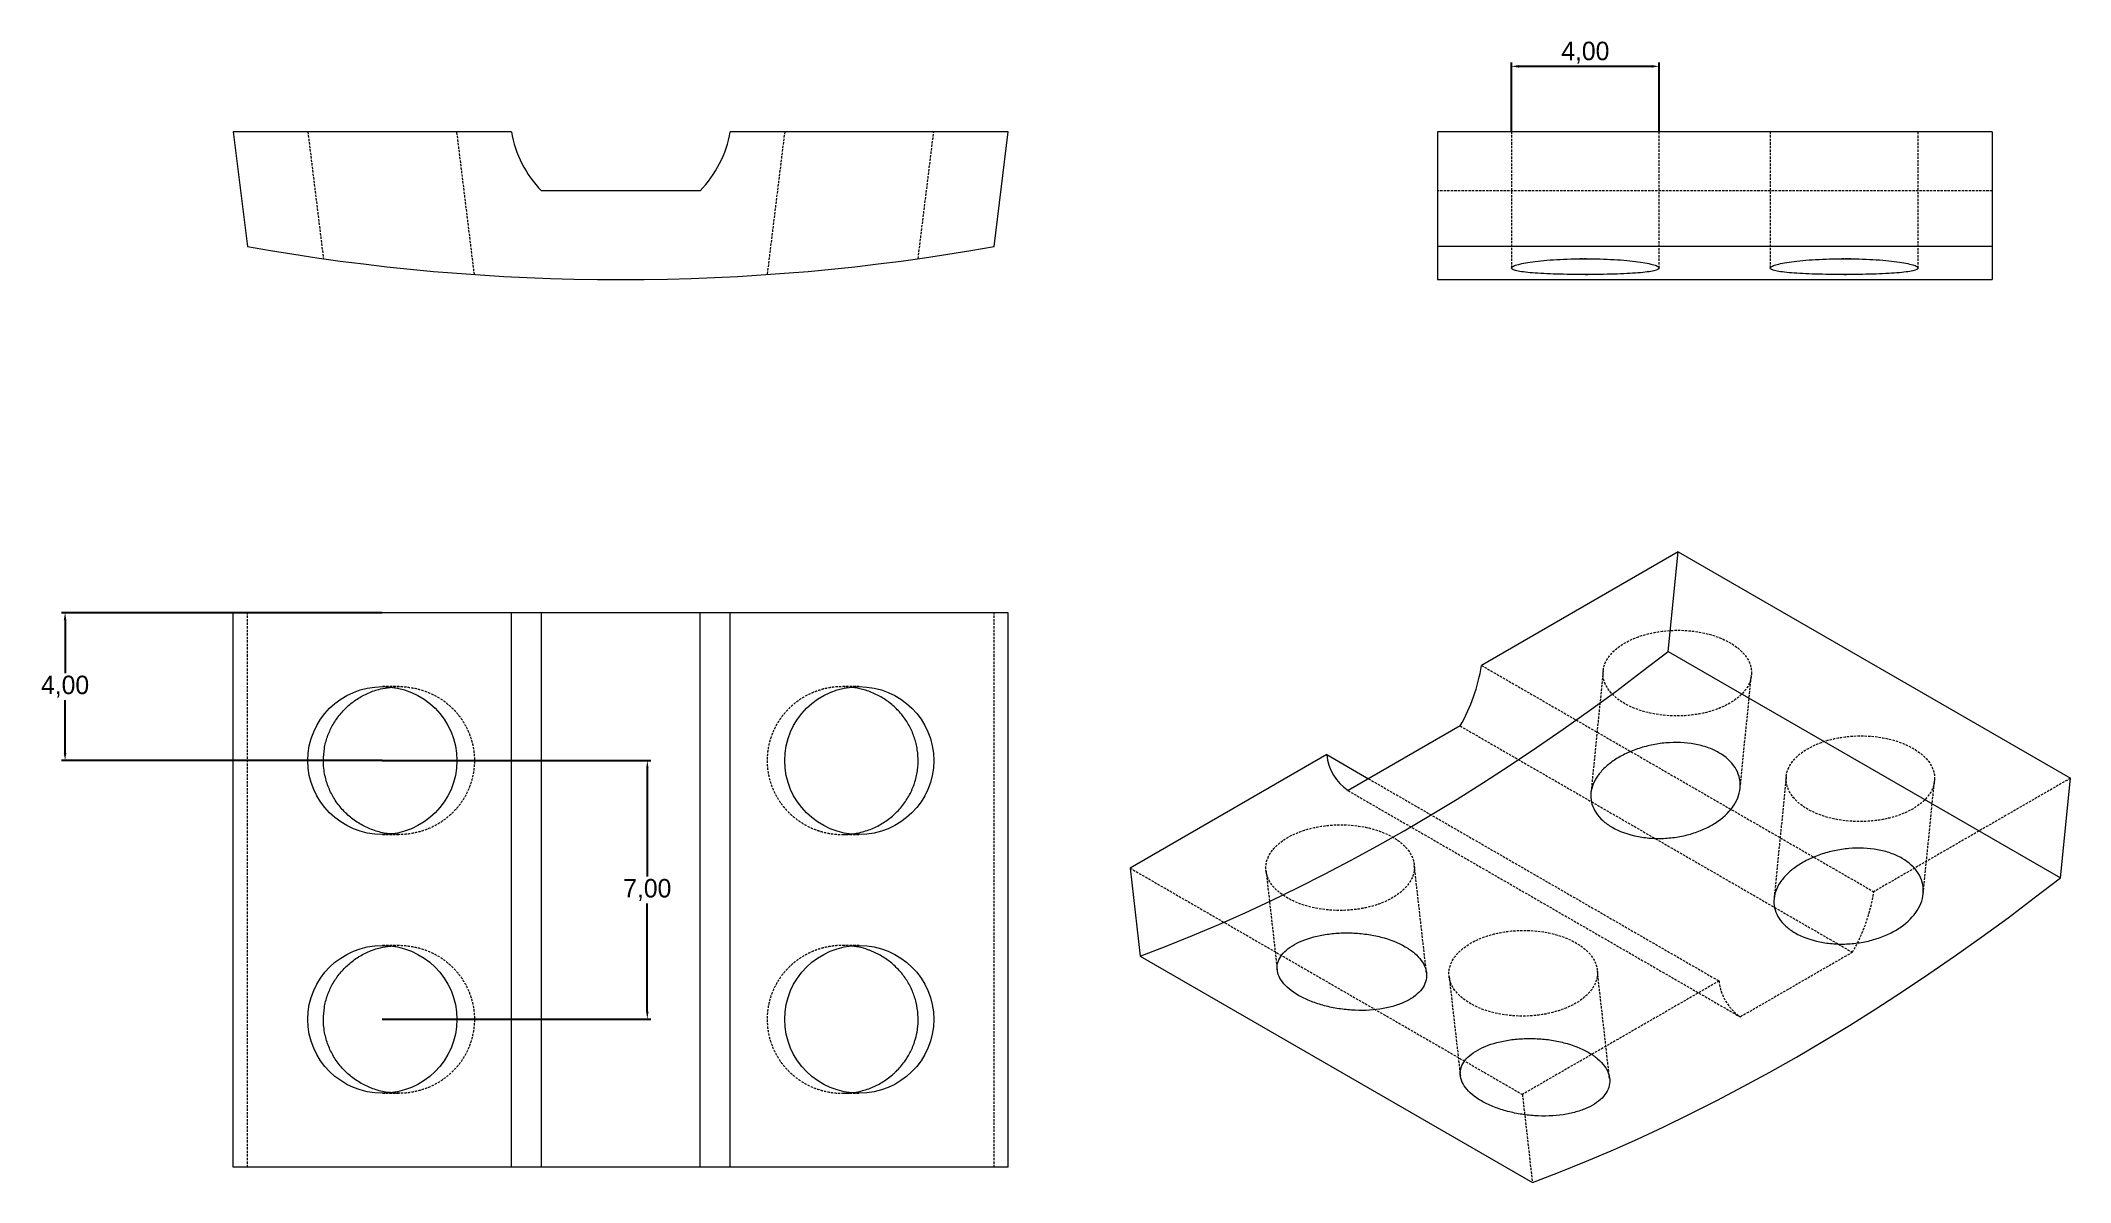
# Model space of a CAD drawing. Header units: millimetres. Extents: x -2329 to 3682, y 141 to 2504.
# Drawn here: x 23 to 1120, y 169 to 786 of the extents above; entities that cross this region are included whole.
import ezdxf

# ---------------------------------------------------------------- set-up
doc = ezdxf.new("R2010")
doc.units = ezdxf.units.MM
doc.header["$PDSIZE"] = -1
doc.linetypes.add('HIDDEN', pattern=[1.905, 1.27, -0.635])
doc.dimstyles.new('ISO-25', dxfattribs={"dimtxt": 2.5, "dimasz": 2.5, "dimexe": 1.25, "dimexo": 0.625, "dimtad": 1, "dimtxsty": 'Standard', "dimcen": 2.5, "dimadec": 0, "dimazin": 0, "dimtfac": 1, "dimtmove": 0, "dimatfit": 3, "dimfxl": 1, "dimarcsym": 0})

msp = doc.modelspace()

# ---------------------------------------------------------------- blocks, each defined once
blk = doc.blocks.new('*D3')
at = {"color": 3, "lineweight": -2, "transparency": 16777216}
for p, q in [((207.3, 396.8), (352.6, 396.8)), ((350.6, 392.7), (350.6, 334.1)), ((350.6, 260.9), (350.6, 319.4)), ((207.3, 256.8), (352.6, 256.8))]:
    blk.add_line(p, q, dxfattribs=at)
at = {"color": 3, "transparency": 16777216}
for points in [[(350, 392.7), (351.3, 392.7), (350.6, 396.8)], [(350, 260.9), (351.3, 260.9), (350.6, 256.8)]]:
    blk.add_solid(points, dxfattribs=at)
at = {"layer": 'Defpoints', "color": 0, "transparency": 16777216}
for p in [(207.3, 396.8), (207.3, 256.8), (350.6, 256.8)]:
    blk.add_point(p, dxfattribs=at)
at = {"color": 3, "transparency": 16777216, "insert": (350.6, 326.8), "char_height": 10, "attachment_point": 5}
blk.add_mtext('7,00', dxfattribs=at)
blk = doc.blocks.new('*D4')
at = {"color": 3, "lineweight": -2, "transparency": 16777216}
for p, q in [((207.3, 476.8), (33.8, 476.8)), ((35.8, 472.7), (35.8, 444.1)), ((35.8, 400.9), (35.8, 429.4)), ((207.3, 396.8), (33.8, 396.8))]:
    blk.add_line(p, q, dxfattribs=at)
at = {"color": 3, "transparency": 16777216}
for points in [[(35.1, 472.7), (36.5, 472.7), (35.8, 476.8)], [(35.1, 400.9), (36.5, 400.9), (35.8, 396.8)]]:
    blk.add_solid(points, dxfattribs=at)
at = {"layer": 'Defpoints', "color": 0, "transparency": 16777216}
for p in [(35.8, 476.8), (207.3, 476.8), (207.3, 396.8)]:
    blk.add_point(p, dxfattribs=at)
at = {"color": 3, "transparency": 16777216, "insert": (35.8, 436.8), "char_height": 10, "attachment_point": 5}
blk.add_mtext('4,00', dxfattribs=at)
blk = doc.blocks.new('*D5')
at = {"color": 3, "lineweight": -2, "transparency": 16777216}
for p, q in [((817.8, 737), (817.8, 774.4)), ((893.7, 772.4), (821.9, 772.4)), ((897.8, 737), (897.8, 774.4))]:
    blk.add_line(p, q, dxfattribs=at)
at = {"color": 3, "transparency": 16777216}
for points in [[(821.9, 773.1), (821.9, 771.7), (817.8, 772.4)], [(893.7, 773.1), (893.7, 771.7), (897.8, 772.4)]]:
    blk.add_solid(points, dxfattribs=at)
at = {"layer": 'Defpoints', "color": 0, "transparency": 16777216}
for p in [(817.8, 772.4), (817.8, 737), (897.8, 737)]:
    blk.add_point(p, dxfattribs=at)
at = {"color": 3, "transparency": 16777216, "insert": (857.8, 779.8), "char_height": 10, "attachment_point": 5}
blk.add_mtext('4,00', dxfattribs=at)

# ---------------------------------------------------------------- dimensions: what is measured, and where the dimension line sits
dim = msp.add_linear_dim(base=(817.805, 772.427), p1=(897.805, 737.007), p2=(817.805, 737.007), dimstyle='ISO-25', override={"dimtxt": 10, "dimasz": 4.08, "dimexe": 2, "dimexo": 0, "dimgap": 1.524, "dimtih": 1, "dimtoh": 1, "dimlfac": 0.05, "dimzin": 0, "dimclrd": 3, "dimclre": 3, "dimclrt": 3, "dimadec": 2, "dimtzin": 0})
dim.commit()
dim.dimension.update_dxf_attribs({"geometry": '*D5', "text_midpoint": (857.805, 779.785)})
for base, p2, picture, middle in [((35.813, 476.779), (207.345, 476.779), '*D4', (35.813, 436.779)), ((350.634, 256.779), (207.345, 256.779), '*D3', (350.634, 326.779))]:
    dim = msp.add_linear_dim(base=base, p1=(207.345, 396.779), p2=p2, angle=90, dimstyle='ISO-25', override={"dimtxt": 10, "dimasz": 4.08, "dimexe": 2, "dimexo": 0, "dimgap": 1.524, "dimtih": 1, "dimtoh": 1, "dimlfac": 0.05, "dimzin": 0, "dimclrd": 3, "dimclre": 3, "dimclrt": 3, "dimadec": 2, "dimtzin": 0})
    dim.commit()
    dim.dimension.update_dxf_attribs({"geometry": picture, "text_midpoint": middle})

# ---------------------------------------------------------------- linework, layer by layer
at = {"color": 7, "linetype": 'Continuous', "lineweight": 15}
for p, q in [((126.742, 737.007), (134.369, 674.883)), ((277.106, 737.007), (126.742, 737.007)), ((545.787, 737.007), (395.423, 737.007)), ((538.159, 674.883), (545.787, 737.007)), ((1077.805, 737.007), (777.805, 737.007)), ((777.805, 737.007), (777.805, 674.883)), ((1077.805, 737.007), (1077.805, 674.883)), ((379.113, 705.022), (293.416, 705.022)), ((1077.805, 674.883), (777.805, 674.883)), ((777.805, 674.883), (777.805, 657.022)), ((1077.805, 674.883), (1077.805, 657.022)), ((777.805, 657.022), (1077.805, 657.022)), ((907.956, 509.673), (801.633, 448.294)), ((902.563, 455.832), (907.956, 509.673)), ((907.956, 509.673), (1120.088, 387.212)), ((277.106, 476.779), (126.742, 476.779)), ((126.742, 176.779), (126.742, 476.779)), ((277.106, 176.779), (277.106, 476.779)), ((293.416, 476.779), (277.106, 476.779)), ((293.416, 176.779), (293.416, 476.779)), ((379.113, 476.779), (293.416, 476.779)), ((379.113, 176.779), (379.113, 476.779)), ((395.423, 476.779), (379.113, 476.779)), ((395.423, 176.779), (395.423, 476.779)), ((545.787, 476.779), (395.423, 476.779)), ((545.787, 176.779), (545.787, 476.779)), ((902.563, 455.832), (1114.695, 333.371)), ((790.1, 415.519), (729.503, 380.537)), ((717.97, 399.996), (611.647, 338.617)), ((717.97, 399.996), (740.591, 386.938)), ((1114.695, 333.371), (1120.088, 387.212)), ((611.647, 338.617), (617.04, 291.004)), ((617.04, 291.004), (829.172, 168.543)), ((277.106, 176.779), (126.742, 176.779)), ((293.416, 176.779), (277.106, 176.779)), ((379.113, 176.779), (293.416, 176.779)), ((395.423, 176.779), (379.113, 176.779)), ((545.787, 176.779), (395.423, 176.779))]:
    msp.add_line(p, q, dxfattribs=at)
at = {"color": 7, "linetype": 'HIDDEN', "lineweight": 0}
for p, q in [((167.045, 737.007), (175.479, 668.317)), ((257.129, 659.771), (247.646, 737.007)), ((424.883, 737.007), (415.397, 659.747)), ((497.045, 668.283), (505.484, 737.007)), ((817.805, 737.007), (817.805, 663.291)), ((897.805, 663.286), (897.805, 737.007)), ((957.805, 737.007), (957.805, 663.291)), ((1037.805, 663.286), (1037.805, 737.007)), ((1077.805, 705.022), (777.805, 705.022)), ((817.805, 663.291), (817.805, 663.286)), ((858.223, 668.314), (854.634, 668.28)), ((857.805, 659.747), (859.731, 659.753)), ((957.805, 663.291), (957.805, 663.286)), ((1001.391, 668.29), (996.495, 668.302)), ((997.805, 659.747), (998.971, 659.754)), ((1037.711, 663.138), (1037.73, 663.343)), ((134.369, 176.779), (134.369, 476.779)), ((538.159, 176.779), (538.159, 476.779)), ((801.633, 448.294), (1013.765, 325.832)), ((867.446, 445.279), (860.827, 379.203)), ((941.488, 381.809), (947.613, 442.948)), ((216.396, 436.779), (207.345, 436.779)), ((465.183, 436.779), (456.132, 436.779)), ((790.1, 415.519), (1002.232, 293.057)), ((740.591, 386.938), (930.102, 277.535)), ((966.441, 388.131), (959.823, 322.068)), ((1120.088, 387.212), (1013.765, 325.832)), ((1040.484, 324.671), (1046.608, 385.8)), ((729.503, 380.537), (941.635, 258.076)), ((207.345, 356.779), (216.397, 356.779)), ((456.132, 356.779), (465.183, 356.779)), ((771.918, 281.915), (765.276, 340.548)), ((611.647, 338.617), (823.779, 216.156)), ((685.146, 337.179), (691.229, 283.475)), ((216.396, 296.779), (207.345, 296.779)), ((465.183, 296.779), (456.131, 296.779)), ((1002.232, 293.057), (941.635, 258.076)), ((784.141, 280.03), (790.224, 226.327)), ((930.102, 277.535), (823.779, 216.156)), ((870.913, 224.766), (864.271, 283.4)), ((207.345, 216.779), (216.397, 216.779)), ((456.132, 216.779), (465.183, 216.779)), ((823.779, 216.156), (829.172, 168.543))]:
    msp.add_line(p, q, dxfattribs=at)
at = {"color": 7, "linetype": 'Continuous', "lineweight": 15, "flags": 128}
for points in [[(617.04, 291.004), (631.189, 296.407), (645.379, 302.121), (659.603, 308.146), (673.859, 314.479), (688.142, 321.119), (702.447, 328.062), (716.77, 335.308), (731.106, 342.853), (745.452, 350.696), (759.801, 358.834), (774.151, 367.264), (788.497, 375.984), (802.833, 384.991), (817.156, 394.282), (831.461, 403.855), (845.744, 413.706), (860, 423.833), (874.224, 434.231), (888.414, 444.899), (902.563, 455.832)], [(829.172, 168.543), (843.321, 173.945), (857.511, 179.66), (871.735, 185.685), (885.991, 192.018), (900.274, 198.658), (914.579, 205.601), (928.902, 212.847), (943.239, 220.392), (957.584, 228.235), (971.934, 236.373), (986.283, 244.803), (1000.629, 253.523), (1014.965, 262.53), (1029.288, 271.821), (1043.593, 281.394), (1057.876, 291.245), (1072.132, 301.371), (1086.357, 311.77), (1100.546, 322.438), (1114.695, 333.371)]]:
    msp.add_lwpolyline(points, dxfattribs=at)
at = {"color": 7, "linetype": 'Continuous', "lineweight": 15}
for centre, radius, start, end in [((336.264, 747.022), 60, 189.608417, 224.427004), ((336.264, 747.022), 60, 315.572996, 350.391583), ((336.264, 1807.022), 1150, 259.888707, 280.111293), ((710.122, 462.078), 92.543, 329.794361, 351.434106), ((744.49, 402.566), 26.644, 185.534525, 235.771824)]:
    msp.add_arc(centre, radius, start, end, dxfattribs=at)
at = {"color": 7, "linetype": 'HIDDEN', "lineweight": 0}
for centre, radius, start, end in [((922.254, 339.616), 92.543, 329.794361, 351.434106), ((956.622, 280.105), 26.644, 185.534525, 235.771824)]:
    msp.add_arc(centre, radius, start, end, dxfattribs=at)
for centre in [(907.529, 444.114), (1006.524, 386.965), (725.211, 338.863), (824.206, 281.715)]:
    msp.add_ellipse(centre, major_axis=(40.15, 0.26), ratio=0.57725541, dxfattribs=at)
at = {"color": 7, "linetype": 'Continuous', "lineweight": 15}
for centre, major_axis in [((207.345, 396.779), (-40.3, 0)), ((465.183, 396.779), (40.3, 0)), ((207.345, 256.779), (-40.3, 0)), ((465.183, 256.779), (40.3, 0))]:
    msp.add_ellipse(centre, major_axis=major_axis, ratio=0.99254615, dxfattribs=at)
at = {"color": 7, "linetype": 'HIDDEN', "lineweight": 0}
for points, knots in [([(817.94, 663.595), (817.868, 663.508), (817.781, 663.404), (817.817, 663.303), (817.823, 663.286)], [0, 0, 0, 0, 0.829091204, 1, 1, 1, 1]), ([(897.771, 663.287), (897.782, 663.302), (897.887, 663.437), (897.7, 663.653), (897.439, 663.853), (897.344, 663.925)], [0, 0, 0, 0, 0.0747502, 0.66482559, 1, 1, 1, 1]), ([(957.94, 663.593), (957.914, 663.571), (957.812, 663.484), (957.803, 663.382), (957.811, 663.303), (957.813, 663.286)], [0, 0, 0, 0, 0.21276607, 0.8280499, 1, 1, 1, 1]), ([(211.504, 436.388), (212.03, 436.482), (214.892, 436.991), (220.175, 436.749), (227.173, 435.584), (233.806, 433.171), (239.968, 429.665), (245.333, 425.232), (249.872, 419.931), (253.357, 414.064), (255.796, 407.671), (257.087, 401.092), (257.246, 394.358), (256.284, 387.791), (254.221, 381.43), (251.153, 375.551), (247.11, 370.206), (242.251, 365.613), (236.629, 361.837), (230.448, 359.02), (223.795, 357.275), (217.692, 356.574), (213.873, 356.954), (212.367, 357.104)], [0, 0, 0, 0, 0.01184806, 0.06447815, 0.11594165, 0.16893064, 0.21978518, 0.27217604, 0.32196877, 0.37326459, 0.42205647, 0.47230113, 0.52045976, 0.57002547, 0.61802458, 0.6673991, 0.71571806, 0.76539807, 0.81446349, 0.86489615, 0.91498247, 0.96646703, 1, 1, 1, 1]), ([(461.16, 436.402), (460.833, 436.467), (459.343, 436.76), (456.652, 436.795), (453.148, 436.729), (449.65, 436.32), (446.157, 435.62), (442.752, 434.62), (438.372, 432.916), (434.228, 430.66), (430.447, 427.906), (426.949, 424.867), (423.867, 421.406), (421.286, 417.608), (419.065, 413.645), (417.362, 409.435), (416.165, 404.804), (415.523, 400.932), (415.439, 398.169), (415.397, 396.779)], [0, 0, 0, 0, 0.01468423, 0.06676837, 0.11765645, 0.16889992, 0.22127172, 0.27403702, 0.32456039, 0.42738106, 0.47981606, 0.52936662, 0.6302165, 0.68165073, 0.73015115, 0.82884806, 0.87917176, 0.93924917, 1, 1, 1, 1]), ([(415.397, 396.779), (415.424, 395.69), (415.507, 392.387), (416.28, 387.994), (417.563, 383.75), (419.203, 379.631), (421.351, 375.732), (423.964, 372.145), (426.874, 368.776), (430.198, 365.777), (433.865, 363.214), (437.763, 360.944), (441.947, 359.158), (446.319, 357.905), (450.826, 357.001), (455.446, 356.704), (459.159, 356.83), (460.545, 357.029), (460.771, 357.061)], [0, 0, 0, 0, 0.04789561, 0.14532494, 0.19497441, 0.24286954, 0.3402702, 0.38988543, 0.43813422, 0.53622331, 0.58616901, 0.63527244, 0.73508735, 0.78590487, 0.83605186, 0.93799745, 0.9899085, 1, 1, 1, 1]), ([(211.504, 296.388), (212.03, 296.482), (214.892, 296.991), (220.175, 296.749), (227.173, 295.584), (233.806, 293.171), (239.968, 289.665), (245.333, 285.232), (249.872, 279.931), (253.357, 274.064), (255.796, 267.671), (257.087, 261.092), (257.246, 254.358), (256.284, 247.791), (254.221, 241.43), (251.153, 235.551), (247.11, 230.206), (242.251, 225.613), (236.629, 221.837), (230.448, 219.02), (223.795, 217.275), (217.692, 216.574), (213.873, 216.954), (212.367, 217.104)], [0, 0, 0, 0, 0.011848062, 0.064478152, 0.115941652, 0.168930638, 0.219785183, 0.27217604, 0.321968767, 0.373264585, 0.422056474, 0.472301127, 0.520459763, 0.570025473, 0.618024581, 0.667399095, 0.715718061, 0.765398066, 0.814463486, 0.864896152, 0.914982467, 0.966467032, 1, 1, 1, 1]), ([(461.109, 296.397), (460.21, 296.525), (458.723, 296.738), (456.643, 296.784), (454.311, 296.77), (451.396, 296.558), (447.898, 296.009), (445.004, 295.294), (442.741, 294.576), (439.997, 293.575), (436.274, 291.847), (432.783, 289.639), (429.085, 286.82), (425.712, 283.628), (422.869, 279.983), (420.389, 276.154), (418.333, 272.093), (416.913, 267.795), (416.228, 264.905), (415.745, 262.305), (415.441, 259.552), (415.408, 257.475), (415.397, 256.779)], [0, 0, 0, 0, 0.039943856, 0.066034551, 0.091481038, 0.142584149, 0.194428567, 0.247035387, 0.273468891, 0.298732706, 0.375312187, 0.453179373, 0.479448383, 0.579267441, 0.655645239, 0.681412946, 0.779110845, 0.853850209, 0.879060993, 0.909090998, 0.969548485, 1, 1, 1, 1]), ([(415.397, 256.779), (415.503, 254.586), (415.718, 250.152), (417.442, 243.711), (420.159, 237.601), (423.856, 232.058), (428.454, 227.163), (433.801, 223.09), (439.304, 220.185), (443.577, 218.666), (447.993, 217.498), (452.564, 216.78), (457.185, 216.748), (459.77, 216.924), (460.612, 217.027), (460.871, 217.058)], [0, 0, 0, 0, 0.09628365, 0.19466277, 0.29093542, 0.38926401, 0.48623634, 0.58523743, 0.68392322, 0.75931644, 0.78472349, 0.88550997, 0.96251788, 0.98847211, 1, 1, 1, 1])]:
    msp.add_open_spline(points, degree=3, knots=knots, dxfattribs=at)
at = {"color": 7, "linetype": 'Continuous', "lineweight": 15}
for points, knots in [([(857.805, 668.317), (855.127, 668.317), (852.495, 668.278), (847.323, 668.128), (844.754, 668.015), (839.886, 667.725), (837.582, 667.55), (833.228, 667.143), (831.187, 666.911), (825.704, 666.171), (822.775, 665.6), (819.834, 664.733), (819.076, 664.437), (818.068, 663.858), (817.813, 663.574), (817.798, 663.022), (818.045, 662.751), (819.029, 662.245), (819.762, 662.006), (821.72, 661.557), (822.949, 661.348), (825.804, 660.972), (827.44, 660.802), (831.151, 660.497), (833.176, 660.365), (837.515, 660.14), (839.862, 660.046), (844.754, 659.896), (847.273, 659.841), (852.457, 659.766), (855.144, 659.747), (863.08, 659.747), (868.411, 659.821), (875.696, 660.044), (878.043, 660.138), (882.426, 660.364), (884.439, 660.496), (888.119, 660.798), (889.794, 660.97), (892.659, 661.348), (893.868, 661.553), (896.821, 662.227), (897.818, 662.739), (897.799, 663.575), (897.541, 663.858), (896.54, 664.435), (895.785, 664.731), (893.816, 665.311), (892.61, 665.595), (889.756, 666.147), (888.088, 666.417), (884.432, 666.91), (882.433, 667.138), (878.08, 667.545), (875.736, 667.724), (868.478, 668.157), (863.163, 668.317), (857.805, 668.317)], [0, 0, 0, 0, 0.03125, 0.03125, 0.0625, 0.0625, 0.09375, 0.09375, 0.125, 0.125, 0.1875, 0.1875, 0.21875, 0.21875, 0.25, 0.25, 0.28125, 0.28125, 0.3125, 0.3125, 0.34375, 0.34375, 0.375, 0.375, 0.40625, 0.40625, 0.4375, 0.4375, 0.46875, 0.46875, 0.5, 0.5, 0.5625, 0.5625, 0.59375, 0.59375, 0.625, 0.625, 0.65625, 0.65625, 0.6875, 0.6875, 0.75, 0.75, 0.78125, 0.78125, 0.8125, 0.8125, 0.84375, 0.84375, 0.875, 0.875, 0.90625, 0.90625, 0.9375, 0.9375, 1, 1, 1, 1]), ([(997.805, 668.317), (995.127, 668.317), (992.495, 668.278), (987.323, 668.128), (984.754, 668.015), (979.886, 667.725), (977.582, 667.55), (973.228, 667.143), (971.187, 666.911), (965.704, 666.171), (962.775, 665.6), (959.834, 664.733), (959.076, 664.437), (958.068, 663.858), (957.813, 663.574), (957.798, 663.022), (958.045, 662.751), (959.029, 662.245), (959.762, 662.006), (961.72, 661.557), (962.949, 661.348), (965.804, 660.972), (967.44, 660.802), (971.151, 660.497), (973.176, 660.365), (977.515, 660.14), (979.862, 660.046), (984.754, 659.896), (987.273, 659.841), (992.457, 659.766), (995.144, 659.747), (1003.08, 659.747), (1008.411, 659.821), (1015.696, 660.044), (1018.043, 660.138), (1022.426, 660.364), (1024.439, 660.496), (1028.119, 660.798), (1029.794, 660.97), (1032.659, 661.348), (1033.868, 661.553), (1036.821, 662.227), (1037.818, 662.739), (1037.799, 663.575), (1037.541, 663.858), (1036.54, 664.435), (1035.785, 664.731), (1033.816, 665.311), (1032.61, 665.595), (1029.756, 666.147), (1028.088, 666.417), (1024.432, 666.91), (1022.433, 667.138), (1018.08, 667.545), (1015.736, 667.724), (1008.478, 668.157), (1003.163, 668.317), (997.805, 668.317)], [0, 0, 0, 0, 0.03125, 0.03125, 0.0625, 0.0625, 0.09375, 0.09375, 0.125, 0.125, 0.1875, 0.1875, 0.21875, 0.21875, 0.25, 0.25, 0.28125, 0.28125, 0.3125, 0.3125, 0.34375, 0.34375, 0.375, 0.375, 0.40625, 0.40625, 0.4375, 0.4375, 0.46875, 0.46875, 0.5, 0.5, 0.5625, 0.5625, 0.59375, 0.59375, 0.625, 0.625, 0.65625, 0.65625, 0.6875, 0.6875, 0.75, 0.75, 0.78125, 0.78125, 0.8125, 0.8125, 0.84375, 0.84375, 0.875, 0.875, 0.90625, 0.90625, 0.9375, 0.9375, 1, 1, 1, 1]), ([(175.479, 396.779), (175.583, 398.941), (175.795, 403.33), (177.494, 409.695), (180.17, 415.745), (183.808, 421.241), (188.348, 426.129), (193.655, 430.244), (199.678, 433.461), (205.687, 435.617), (209.745, 436.155), (211.504, 436.388)], [0, 0, 0, 0, 0.11026786, 0.22378102, 0.33403637, 0.44739613, 0.55947209, 0.67460683, 0.79022133, 0.90903299, 1, 1, 1, 1]), ([(460.771, 357.061), (461.689, 357.173), (463.759, 357.424), (466.95, 358.162), (470.331, 359.216), (473.603, 360.564), (476.73, 362.174), (479.708, 364.04), (482.55, 366.183), (485.174, 368.55), (488.352, 371.958), (491.072, 375.754), (493.241, 379.829), (495.023, 384.011), (496.253, 388.377), (496.896, 392.816), (497.154, 397.229), (496.857, 401.627), (496.011, 405.923), (494.815, 410.113), (493.109, 414.128), (490.923, 417.898), (488.417, 421.502), (485.467, 424.795), (482.128, 427.71), (478.51, 430.38), (474.546, 432.614), (470.327, 434.331), (466.243, 435.66), (463.135, 436.114), (461.16, 436.402)], [0, 0, 0, 0, 0.02369002, 0.05342789, 0.08380754, 0.11440976, 0.14402876, 0.17385738, 0.20435526, 0.23508823, 0.26420792, 0.32349146, 0.35373977, 0.38195994, 0.43941038, 0.46871924, 0.49615401, 0.55197283, 0.58042431, 0.60764593, 0.66299114, 0.69117343, 0.71884444, 0.77507916, 0.80369914, 0.83221467, 0.89016744, 0.91966498, 0.94897118, 1, 1, 1, 1]), ([(872.325, 360.705), (870.431, 361.799), (868.761, 362.999), (865.851, 365.604), (864.6, 367.027), (862.624, 369.992), (861.891, 371.531), (860.929, 374.726), (860.709, 376.383), (860.838, 381.321), (861.988, 384.695), (865.106, 389.429), (866.393, 390.981), (869.372, 393.921), (871.051, 395.304), (874.784, 397.899), (876.856, 399.118), (881.218, 401.285), (883.522, 402.247), (888.381, 403.918), (890.927, 404.62), (896.06, 405.705), (898.672, 406.096), (906.653, 406.79), (911.907, 406.584), (919.317, 405.237), (921.657, 404.625), (926.077, 403.074), (928.174, 402.123), (933.792, 398.884), (936.778, 396.131), (939.714, 391.536), (940.453, 389.907), (941.404, 386.558), (941.615, 384.858), (941.528, 381.41), (941.222, 379.651), (940.12, 376.229), (939.327, 374.55), (936.22, 369.619), (933.255, 366.593), (927.634, 362.644), (925.609, 361.457), (921.268, 359.335), (918.925, 358.392), (914.06, 356.816), (911.554, 356.185), (906.398, 355.232), (903.722, 354.911), (898.439, 354.612), (895.812, 354.628), (890.588, 354.993), (888.007, 355.346), (880.658, 356.863), (876.113, 358.519), (872.325, 360.705)], [0, 0, 0, 0, 0.03125, 0.03125, 0.0625, 0.0625, 0.09375, 0.09375, 0.125, 0.125, 0.1875, 0.1875, 0.21875, 0.21875, 0.25, 0.25, 0.28125, 0.28125, 0.3125, 0.3125, 0.34375, 0.34375, 0.375, 0.375, 0.4375, 0.4375, 0.46875, 0.46875, 0.5, 0.5, 0.5625, 0.5625, 0.59375, 0.59375, 0.625, 0.625, 0.65625, 0.65625, 0.6875, 0.6875, 0.75, 0.75, 0.78125, 0.78125, 0.8125, 0.8125, 0.84375, 0.84375, 0.875, 0.875, 0.90625, 0.90625, 0.9375, 0.9375, 1, 1, 1, 1]), ([(212.367, 357.104), (211.578, 357.146), (208.423, 357.312), (203.095, 358.8), (196.568, 361.558), (190.678, 365.432), (185.497, 370.271), (181.319, 375.823), (178.155, 382.02), (176.422, 387.701), (175.604, 392.683), (175.521, 395.409), (175.479, 396.779)], [0, 0, 0, 0, 0.0399468, 0.15964977, 0.27701357, 0.39784399, 0.5139823, 0.63367532, 0.74658224, 0.86297453, 0.93110445, 1, 1, 1, 1]), ([(971.32, 303.557), (969.426, 304.65), (967.756, 305.85), (964.846, 308.455), (963.595, 309.878), (961.619, 312.843), (960.886, 314.382), (959.924, 317.577), (959.704, 319.234), (959.833, 324.173), (960.983, 327.546), (964.101, 332.281), (965.387, 333.833), (968.367, 336.773), (970.046, 338.155), (973.779, 340.75), (975.851, 341.969), (980.213, 344.137), (982.517, 345.098), (987.376, 346.769), (989.922, 347.471), (995.055, 348.556), (997.667, 348.948), (1005.648, 349.641), (1010.902, 349.435), (1018.312, 348.088), (1020.652, 347.476), (1025.072, 345.925), (1027.169, 344.974), (1032.787, 341.735), (1035.773, 338.982), (1038.709, 334.388), (1039.448, 332.759), (1040.399, 329.41), (1040.61, 327.709), (1040.523, 324.261), (1040.217, 322.502), (1039.115, 319.08), (1038.322, 317.402), (1035.215, 312.47), (1032.25, 309.444), (1026.628, 305.495), (1024.604, 304.309), (1020.263, 302.187), (1017.92, 301.243), (1013.055, 299.668), (1010.549, 299.037), (1005.393, 298.083), (1002.717, 297.762), (997.434, 297.464), (994.807, 297.48), (989.583, 297.845), (987.002, 298.198), (979.652, 299.714), (975.108, 301.37), (971.32, 303.557)], [0, 0, 0, 0, 0.03125, 0.03125, 0.0625, 0.0625, 0.09375, 0.09375, 0.125, 0.125, 0.1875, 0.1875, 0.21875, 0.21875, 0.25, 0.25, 0.28125, 0.28125, 0.3125, 0.3125, 0.34375, 0.34375, 0.375, 0.375, 0.4375, 0.4375, 0.46875, 0.46875, 0.5, 0.5, 0.5625, 0.5625, 0.59375, 0.59375, 0.625, 0.625, 0.65625, 0.65625, 0.6875, 0.6875, 0.75, 0.75, 0.78125, 0.78125, 0.8125, 0.8125, 0.84375, 0.84375, 0.875, 0.875, 0.90625, 0.90625, 0.9375, 0.9375, 1, 1, 1, 1]), ([(175.479, 256.779), (175.583, 258.941), (175.795, 263.33), (177.494, 269.695), (180.17, 275.745), (183.808, 281.241), (188.348, 286.129), (193.655, 290.244), (199.678, 293.461), (205.687, 295.617), (209.745, 296.155), (211.504, 296.388)], [0, 0, 0, 0, 0.11026786, 0.22378102, 0.33403637, 0.44739613, 0.55947209, 0.67460683, 0.79022133, 0.90903299, 1, 1, 1, 1]), ([(460.871, 217.058), (461.184, 217.093), (462.646, 217.255), (465.249, 217.744), (468.651, 218.649), (471.436, 219.659), (473.603, 220.606), (475.702, 221.631), (478.237, 223.074), (481.15, 225.079), (483.448, 226.975), (486.422, 229.779), (489.46, 233.331), (491.917, 237.287), (493.978, 241.373), (495.581, 245.632), (496.521, 250.056), (497.062, 254.471), (497.144, 259.454), (496.148, 265.939), (494.08, 272.188), (491.031, 277.98), (487.033, 283.251), (482.194, 287.834), (477.061, 291.303), (472.978, 293.277), (470.313, 294.306), (467.586, 295.221), (464.527, 296.055), (461.956, 296.312), (461.109, 296.397)], [0, 0, 0, 0, 0.00807784, 0.03772941, 0.06780303, 0.09830955, 0.11363632, 0.1284439, 0.15818287, 0.18836082, 0.21899172, 0.234385, 0.29303942, 0.33793585, 0.35308704, 0.40992896, 0.45343496, 0.46811527, 0.52336336, 0.57982835, 0.63463273, 0.69058789, 0.74628822, 0.8031255, 0.86052642, 0.9043684, 0.9191407, 0.93379223, 0.97817975, 1, 1, 1, 1]), ([(702.678, 269.767), (704.572, 268.674), (706.626, 267.68), (711.038, 265.882), (713.427, 265.071), (718.35, 263.702), (720.884, 263.14), (726.094, 262.262), (728.767, 261.949), (736.659, 261.425), (741.943, 261.617), (749.19, 262.692), (751.537, 263.187), (755.916, 264.418), (757.943, 265.149), (761.676, 266.84), (763.391, 267.811), (766.353, 269.911), (767.62, 271.046), (769.712, 273.486), (770.528, 274.789), (771.637, 277.453), (771.943, 278.827), (772.032, 281.658), (771.812, 283.077), (770.861, 285.887), (770.119, 287.298), (768.138, 290.025), (766.913, 291.33), (764.002, 293.821), (762.296, 295.014), (756.687, 298.255), (752.145, 300.045), (744.798, 301.934), (742.227, 302.442), (736.994, 303.184), (734.364, 303.417), (729.078, 303.616), (726.402, 303.58), (721.24, 303.247), (718.731, 302.953), (711.415, 301.692), (707.005, 300.377), (701.384, 297.799), (699.716, 296.858), (696.779, 294.816), (695.5, 293.702), (693.43, 291.373), (692.635, 290.162), (691.526, 287.643), (691.216, 286.323), (691.122, 283.686), (691.329, 282.359), (692.269, 279.681), (693.005, 278.338), (695.925, 274.451), (698.889, 271.954), (702.678, 269.767)], [0, 0, 0, 0, 0.03125, 0.03125, 0.0625, 0.0625, 0.09375, 0.09375, 0.125, 0.125, 0.1875, 0.1875, 0.21875, 0.21875, 0.25, 0.25, 0.28125, 0.28125, 0.3125, 0.3125, 0.34375, 0.34375, 0.375, 0.375, 0.40625, 0.40625, 0.4375, 0.4375, 0.46875, 0.46875, 0.5, 0.5, 0.5625, 0.5625, 0.59375, 0.59375, 0.625, 0.625, 0.65625, 0.65625, 0.6875, 0.6875, 0.75, 0.75, 0.78125, 0.78125, 0.8125, 0.8125, 0.84375, 0.84375, 0.875, 0.875, 0.90625, 0.90625, 0.9375, 0.9375, 1, 1, 1, 1]), ([(212.367, 217.104), (211.578, 217.146), (208.423, 217.312), (203.095, 218.8), (196.568, 221.558), (190.678, 225.432), (185.497, 230.271), (181.319, 235.823), (178.155, 242.02), (176.422, 247.701), (175.604, 252.683), (175.521, 255.409), (175.479, 256.779)], [0, 0, 0, 0, 0.0399468, 0.15964977, 0.27701357, 0.39784399, 0.5139823, 0.63367532, 0.74658224, 0.86297453, 0.93110445, 1, 1, 1, 1]), ([(801.673, 212.619), (803.567, 211.525), (805.621, 210.531), (810.033, 208.733), (812.422, 207.922), (817.345, 206.554), (819.879, 205.992), (825.089, 205.113), (827.762, 204.801), (835.654, 204.276), (840.938, 204.468), (848.185, 205.543), (850.532, 206.038), (854.911, 207.269), (856.938, 208), (860.671, 209.692), (862.386, 210.663), (865.348, 212.762), (866.615, 213.897), (868.707, 216.337), (869.523, 217.641), (870.632, 220.304), (870.938, 221.678), (871.027, 224.51), (870.807, 225.928), (869.856, 228.739), (869.114, 230.149), (867.133, 232.876), (865.908, 234.181), (862.997, 236.672), (861.291, 237.866), (855.682, 241.106), (851.14, 242.897), (843.793, 244.785), (841.222, 245.294), (835.989, 246.036), (833.359, 246.268), (828.073, 246.468), (825.397, 246.432), (820.235, 246.099), (817.726, 245.805), (810.41, 244.544), (806, 243.228), (800.379, 240.65), (798.711, 239.709), (795.774, 237.667), (794.495, 236.554), (792.425, 234.225), (791.63, 233.014), (790.521, 230.494), (790.211, 229.174), (790.117, 226.538), (790.324, 225.211), (791.264, 222.533), (792, 221.19), (794.92, 217.303), (797.884, 214.806), (801.673, 212.619)], [0, 0, 0, 0, 0.03125, 0.03125, 0.0625, 0.0625, 0.09375, 0.09375, 0.125, 0.125, 0.1875, 0.1875, 0.21875, 0.21875, 0.25, 0.25, 0.28125, 0.28125, 0.3125, 0.3125, 0.34375, 0.34375, 0.375, 0.375, 0.40625, 0.40625, 0.4375, 0.4375, 0.46875, 0.46875, 0.5, 0.5, 0.5625, 0.5625, 0.59375, 0.59375, 0.625, 0.625, 0.65625, 0.65625, 0.6875, 0.6875, 0.75, 0.75, 0.78125, 0.78125, 0.8125, 0.8125, 0.84375, 0.84375, 0.875, 0.875, 0.90625, 0.90625, 0.9375, 0.9375, 1, 1, 1, 1])]:
    msp.add_open_spline(points, degree=3, knots=knots, dxfattribs=at)

msp.set_redraw_order([(e.dxf.handle, doc.entitydb.next_handle()) for e in msp.query("TEXT MTEXT ATTDEF DIMENSION ARC_DIMENSION")])  # texts and dimensions are drawn at this point

doc.saveas('drawing.dxf')
